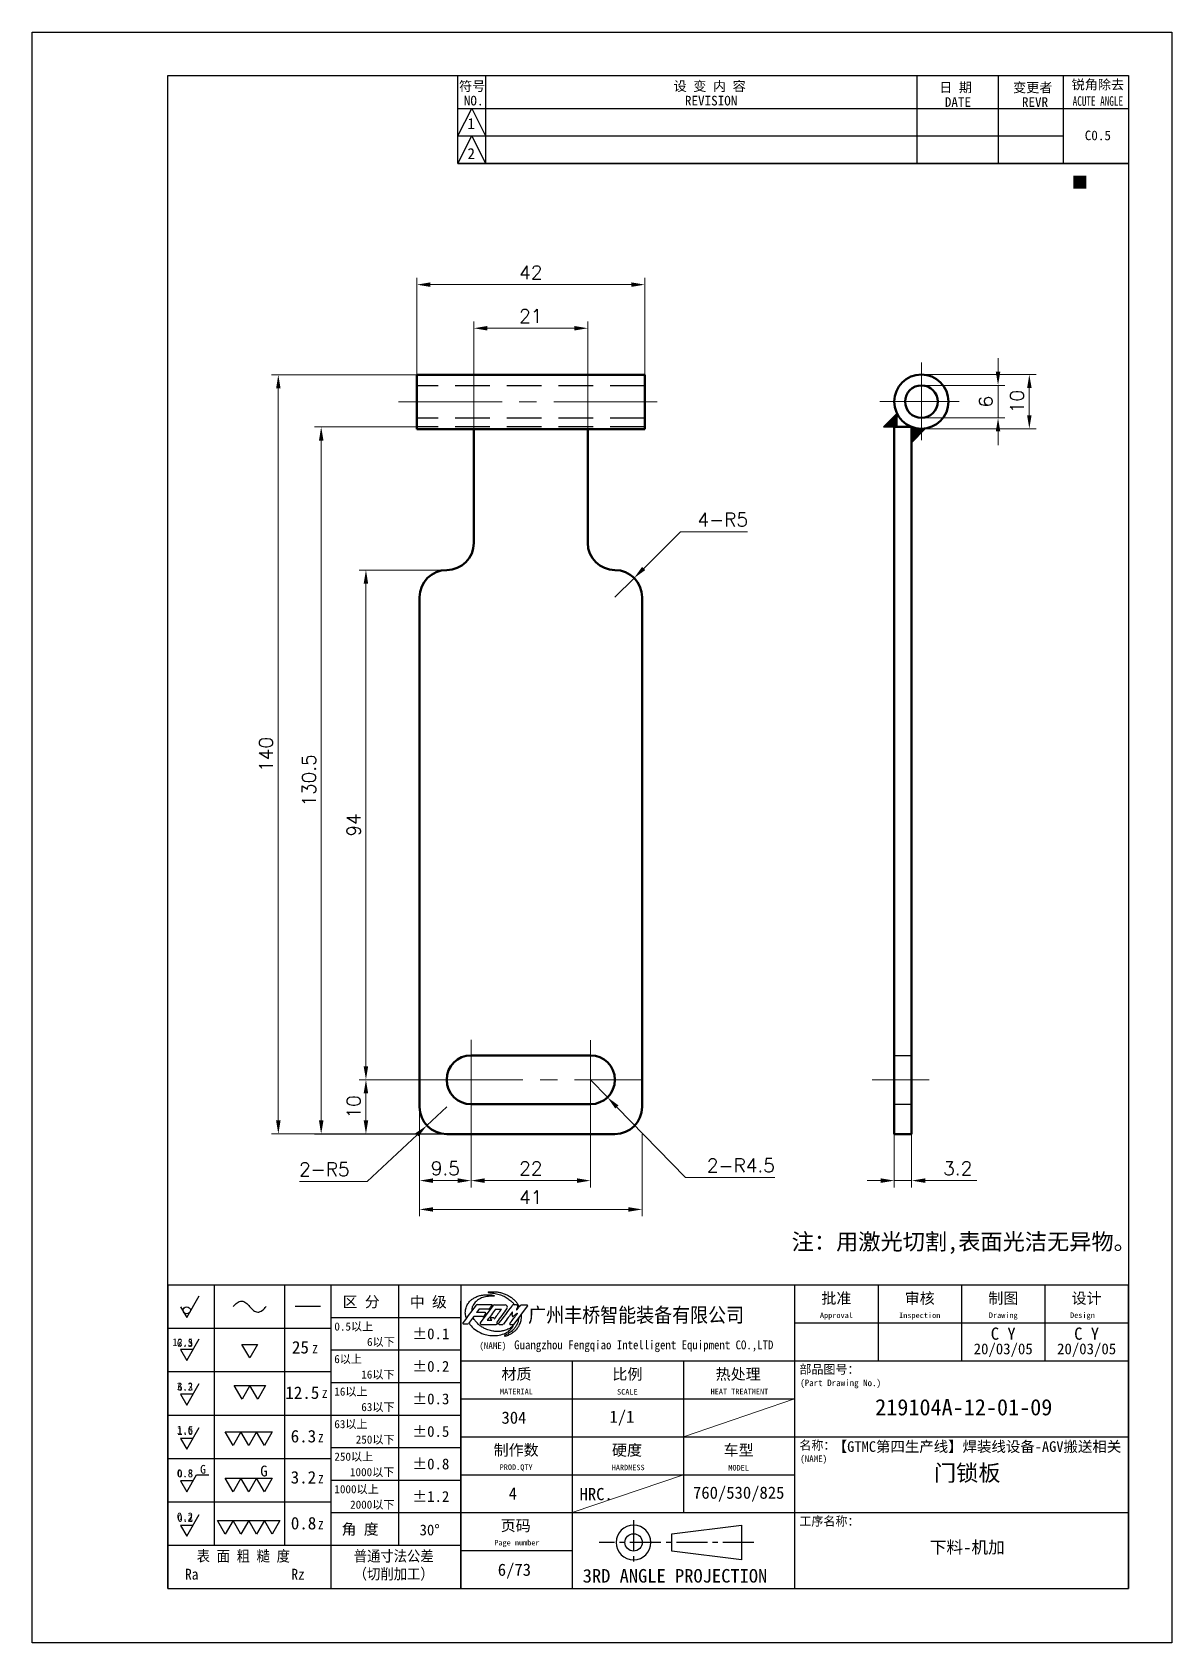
# Model space of a CAD drawing. Header units: millimetres. Extents: x -168473 to -148463, y 295526 to 306160.
# Drawn here: x -149765.8 to -149555.8, y 304566.8 to 304863.8 of the extents above; entities that cross this region are included whole.
import ezdxf
from ezdxf.enums import TextEntityAlignment as Align

# ---------------------------------------------------------------- set-up
doc = ezdxf.new("R2010")
doc.units = ezdxf.units.MM
doc.linetypes.add('CENTER2', pattern=[28.575, 19.05, -3.175, 3.175, -3.175])
doc.linetypes.add('DASHED2', pattern=[9.525, 6.35, -3.175])
for name, color, linetype, lineweight in [('A4', 3, 'Continuous', 20), ('中心线', 2, 'CENTER2', 13), ('尺寸线', 3, 'Continuous', 13), ('文字', 1, 'Continuous', 13), ('粗实线', 7, 'Continuous', 50), ('细实线', 4, 'Continuous', 25), ('虚线', 2, 'DASHED2', 25)]:
    doc.layers.add(name, color=color, linetype=linetype, lineweight=lineweight)
doc.layers.add('MARK', color=7, linetype='Continuous')
doc.styles.add('CH-1', font='')
doc.styles.add('MX_NOTE_STANDARD', font='txt.shx', dxfattribs={"bigfont": 'extfont.shx'})
doc.styles.get("Standard").update_dxf_attribs({"font": 'txt', "bigfont": 'gbcbig.shx'})
doc.styles.get('CH-1').set_extended_font_data('SimSun')
doc.dimstyles.new('副本01', dxfattribs={"dimtxt": 2.5, "dimasz": 2.5, "dimexe": 1.25, "dimexo": 0, "dimgap": 1, "dimtad": 1, "dimdsep": 46, "dimtxsty": 'Standard', "dimcen": 1, "dimclrd": 3, "dimclre": 3, "dimclrt": 1, "dimadec": 1, "dimazin": 2, "dimtfac": 1, "dimtmove": 0, "dimatfit": 3, "dimfxl": 0, "dimtolj": 1, "dimlwd": -1, "dimlwe": -1, "dimarcsym": 0})
doc.dimstyles.new('副本01$4', dxfattribs={"dimtxt": 2.5, "dimasz": 2.5, "dimexe": 1.25, "dimexo": 0, "dimgap": 1, "dimtad": 1, "dimtih": 1, "dimtoh": 1, "dimdsep": 46, "dimtxsty": 'Standard', "dimcen": 1, "dimclrd": 3, "dimclre": 3, "dimclrt": 1, "dimadec": 1, "dimazin": 2, "dimtfac": 1, "dimtmove": 0, "dimatfit": 3, "dimfxl": 0, "dimtolj": 1, "dimlwd": -1, "dimlwe": -1, "dimarcsym": 0})

msp = doc.modelspace()

# ---------------------------------------------------------------- texts
at = {"layer": '文字', "color": 1, "linetype": 'Continuous', "style": 'CH-1'}
for s, height, p in [('注：用激光切割,表面光洁无异物。', 3, (-149594.13, 304640.636, 250.081)), ('304', 2.25, (-149677.024, 304608.325, 250.081)), ('1/1', 2.25, (-149657.128, 304608.325, 250.081)), ('219104A-12-01-09', 3, (-149594.13, 304610.24, 250.081)), ('【GTMC第四生产线】焊装线设备-AGV搬送相关', 1.95, (-149591.69, 304603.04, 337.609)), ('门锁板', 3, (-149593.491, 304598.21, 250.081)), ('4', 2.25, (-149677.216, 304594.369, 250.081)), ('760/530/825', 2.25, (-149635.605, 304594.325, 250.081)), ('6/73', 2.25, (-149676.942, 304580.113, 250.081))]:
    msp.add_text(s, height=height, dxfattribs=at).set_placement(p, align=Align.MIDDLE)

# ---------------------------------------------------------------- blocks, each defined once
blk = doc.blocks.new('A$C0BB32EA6')
for p, q in [((-116.6, -171.23), (-116.6, 125.77)), ((-116.6, 125.77), (93.4, 125.77)), ((93.4, 125.77), (93.4, -171.23)), ((-91.6, 117.77), (85.4, 117.77)), ((-91.6, -161.23), (-91.6, 117.77)), ((-91.6, 101.56), (-91.6, 117.77)), ((-38.15, 101.56), (-38.15, 117.77)), ((-38.15, 117.77), (73.4, 117.77)), ((-38.15, 117.77), (73.4, 117.77)), ((-38.15, 117.77), (73.4, 117.77)), ((-38.15, 117.77), (73.4, 117.77)), ((-33.08, 117.77), (-33.08, 101.56)), ((46.4, 117.77), (46.4, 101.56)), ((46.4, 117.77), (46.4, 101.56)), ((46.4, 117.77), (46.4, 101.56)), ((46.4, 117.77), (46.4, 101.56)), ((46.4, 117.77), (46.4, 101.56)), ((61.4, 117.77), (61.4, 101.56)), ((61.4, 117.77), (61.4, 101.56)), ((61.4, 117.77), (61.4, 101.56)), ((61.4, 117.77), (61.4, 101.56)), ((61.4, 117.77), (61.4, 101.56)), ((73.4, 117.77), (73.4, 101.56)), ((73.4, 117.77), (73.4, 101.56)), ((73.4, 117.77), (73.4, 101.56)), ((73.4, 117.77), (73.4, 101.56)), ((73.4, 117.77), (73.4, 101.56)), ((85.4, 117.77), (85.4, -161.23)), ((-38.15, 106.63), (-35.61, 111.7)), ((-38.15, 111.7), (73.4, 111.7)), ((-38.15, 111.7), (73.4, 111.7)), ((-38.15, 111.7), (73.4, 111.7)), ((-38.15, 111.7), (73.4, 111.7)), ((-35.61, 111.7), (-33.08, 106.63)), ((73.4, 111.7), (85.4, 111.7)), ((73.4, 111.7), (85.4, 111.7)), ((73.4, 111.7), (85.4, 111.7)), ((73.4, 111.7), (85.4, 111.7)), ((-38.15, 101.56), (-35.61, 106.63)), ((-38.15, 106.63), (73.4, 106.63)), ((-38.15, 106.63), (73.4, 106.63)), ((-38.15, 106.63), (73.4, 106.63)), ((-38.15, 106.63), (73.4, 106.63)), ((-35.61, 106.63), (-33.08, 101.56)), ((-38.15, 101.56), (85.4, 101.56)), ((85.4, 101.56), (-38.15, 101.56)), ((-38.15, 101.56), (85.4, 101.56)), ((-38.15, 101.56), (85.4, 101.56)), ((-86.53, -161.23), (85.4, -161.23)), ((93.4, -171.23), (-116.6, -171.23))]:
    blk.add_line(p, q)
at = {"style": 'CH-1'}
for s, height, p in [('符号', 1.775, (-35.53, 115.86)), ('设 变 内 容', 1.775, (8.24, 115.86)), ('日 期', 1.775, (53.57, 115.61)), ('变更者', 1.775, (67.78, 115.61)), ('锐角除去', 1.775, (79.78, 116.14)), ('NO.', 1.775, (-35.25, 113.15)), ('REVISION', 1.775, (8.51, 113.15)), ('DATE', 1.775, (53.99, 112.89)), ('REVR', 1.775, (68.2, 112.89)), ('1', 2.03, (-35.7, 108.92)), ('C0.5', 1.775, (79.78, 106.74)), ('2', 2.03, (-35.7, 103.38))]:
    blk.add_text(s, height=height, dxfattribs=at).set_placement(p, align=Align.MIDDLE)
at = {"style": 'CH-1', "width": 0.7}
blk.add_text('ACUTE ANGLE', height=1.7746, dxfattribs=at).set_placement((79.78, 113.08), align=Align.MIDDLE)
blk = doc.blocks.new('A$C34C2392C')
at = {"linetype": 'CENTER2', "ltscale": 0.3}
for p, q in [((-5.53, 4.13), (-5.53, -4.13)), ((16.64, 0), (-11.88, 0))]:
    blk.add_line(p, q, dxfattribs=at)
for p, q in [((1.54, 1.6), (14.34, 3.2)), ((14.34, 3.2), (14.34, -3.2)), ((1.54, -1.6), (1.54, 1.6)), ((14.34, -3.2), (1.54, -1.6))]:
    blk.add_line(p, q)
for radius in [3.2, 1.6]:
    blk.add_arc((-5.53, 0), radius, 0, 359.9894)
blk = doc.blocks.new('A$C67844AE1')
for p, q in [((-492, 112), (0, 112)), ((-246, 112), (-246, -112)), ((-184.5, 112), (-184.5, 56)), ((-123, 112), (-123, 56)), ((-61.5, 112), (-61.5, 56)), ((0, -112), (0, 112)), ((-246, 84), (0, 84)), ((-492, 68), (-492, -112)), ((-492, 68), (-492, -112)), ((-492, -112), (-492, 68)), ((-492, 68), (-492, -112)), ((-492, 68), (-492, -112)), ((-492, 68), (-492, -112)), ((-492, 68), (-492, -112)), ((-492, 68), (-492, -112)), ((-492, 68), (-492, -112)), ((-492, -112), (-492, 68)), ((-492, 68), (-492, -112)), ((-492, 68), (-492, -112)), ((-492, 68), (-492, -112)), ((-492, 68), (-492, -112)), ((-492, 56), (0, 56)), ((-410, 56), (-410, -112)), ((-328, 56), (-328, -56)), ((-492, 28), (-246, 28)), ((-492, 0), (0, 0)), ((-492, -28), (-246, -28)), ((-492, -56), (0, -56)), ((-492, -84), (-410, -84)), ((-492, -112), (0, -112))]:
    blk.add_line(p, q)
at = {"color": 4, "ltscale": 0.5}
for p, q in [((-468.4, 96.5), (-477.7, 84.1)), ((-467.1, 97.2), (-459.4, 97.2)), ((-451, 97.2), (-453.6, 97.2)), ((-452.7, 83.1), (-442.9, 96.3)), ((-447.5, 97.2), (-443.3, 97.2)), ((-482.7, 88.4), (-486.5, 83.4)), ((-478.7, 93.9), (-480.4, 91.7)), ((-473.8, 90.8), (-475.1, 88.9)), ((-469.3, 85.8), (-472.6, 85.8)), ((-469.2, 85.9), (-470.1, 87.3)), ((-467.8, 87.8), (-469.9, 87.8)), ((-467.8, 87.8), (-467.4, 87.1)), ((-487, 83.1), (-490.1, 83.1)), ((-477, 82.8), (-466, 82.8)), ((-463.8, 82.8), (-461.4, 82.8))]:
    blk.add_line(p, q, dxfattribs=at)
for centre, radius, start, end in [((-480, 96.4), 1.09, 90, 143.2146), ((-469.2, 97.2), 0.219, 322.847, 90), ((-467.1, 95.6), 1.64, 90, 143.1791), ((-459.4, 95.6), 1.64, 323.504, 90), ((-453.6, 96.7), 0.547, 90, 142.7605), ((-443.3, 96.6), 0.547, 323.5154, 90), ((-490.1, 83.7), 0.547, 143.2146, 270), ((-487, 83.7), 0.547, 270, 322.7804), ((-482.3, 88.1), 0.547, 90, 142.7804), ((-480.4, 91.7), 0.0547, 142.9576, 270), ((-478.7, 93.9), 0.0547, 90, 142.9576), ((-477, 83.6), 0.821, 143.1791, 270), ((-472.6, 85.8), 0.0547, 143.2802, 270), ((-471.7, 94.5), 0.547, 270, 322.847), ((-469.3, 85.8), 0.0547, 270, 30.8735), ((-467.4, 87.1), 0.0547, 209.8404, 323.8117), ((-466.4, 94.1), 0.0547, 90, 143.2802), ((-463.8, 83.4), 0.547, 142.7605, 270), ((-462.2, 94.1), 0.0547, 323.8117, 90), ((-455.8, 83.1), 0.274, 143.387, 270), ((-454.1, 91.8), 0.137, 354.5829, 143.4402), ((-450.5, 90.9), 0.137, 323.3038, 127.2693), ((-461.4, 83.6), 0.821, 270, 323.3415), ((-453.1, 83.4), 0.547, 270, 323.5154)]:
    blk.add_arc(centre, radius, start, end, dxfattribs=at)
at = {"color": 3, "ltscale": 0.5}
for points, knots in [([(-471.9, 106.8), (-471.9, 106.8), (-471.9, 106.9), (-471.1, 106.9), (-470.1, 107), (-468.3, 106.9), (-466.3, 106.9), (-463.9, 106.7), (-461.4, 105.9), (-458.9, 105.1), (-456.8, 104), (-455, 102.8), (-453.4, 101.6), (-451.6, 99.9), (-450.3, 98.1), (-449.4, 96.7), (-449.1, 95.9), (-449, 95.7)], [0, 0, 0, 0, 0.013513, 0.041806, 0.340693, 0.661167, 1.001786, 1.450195, 1.93793, 2.441413, 2.919246, 3.201062, 3.624217, 4.053268, 4.510623, 4.853859, 4.962074, 4.962074, 4.962074, 4.962074]), ([(-488, 87.4), (-488.3, 88.2), (-488.6, 89.5), (-488.8, 91.4), (-488.7, 93), (-488.5, 94.5), (-488, 95.9), (-487.3, 97.3), (-486.5, 98.5), (-485.6, 99.9), (-484.1, 101.2), (-482.1, 102.5), (-479.6, 103.7), (-476.6, 104.5), (-473.5, 104.7), (-470.8, 104.7), (-469, 104.5), (-468.1, 104.3), (-467.6, 104.2), (-467.4, 104.1), (-467.4, 103.8), (-467.5, 103.6), (-467.7, 103.6), (-467.8, 103.6)], [0.033361, 0.033361, 0.033361, 0.033361, 0.471833, 0.793856, 1.06763, 1.327784, 1.632518, 1.904259, 2.171672, 2.434164, 2.811787, 3.221221, 3.771763, 4.287691, 4.918993, 5.487196, 5.736969, 5.935719, 6.004988, 6.011363, 6.068145, 6.111246, 6.151841, 6.151841, 6.151841, 6.151841]), ([(-467.8, 103.6), (-468.7, 103.6), (-471.1, 103.6), (-474.8, 103.2), (-478.3, 101.8), (-481.1, 99.8), (-483, 97.3), (-484, 94.8), (-484, 93.4), (-483.9, 92.9)], [0, 0, 0, 0, 0.511401, 1.333961, 2.006207, 2.544799, 3.201133, 3.690752, 3.982461, 3.982461, 3.982461, 3.982461]), ([(-486.1, 83.9), (-485.6, 83.2), (-484.1, 81), (-480.4, 78), (-475.7, 75.7), (-470.4, 74.5), (-465.2, 74.6), (-460.4, 75.6), (-456.8, 77.7), (-454.7, 79.8), (-453.7, 81.1), (-453.4, 81.9), (-453.8, 82), (-453.8, 81.9), (-453.9, 81.8)], [0.008574, 0.008574, 0.008574, 0.008574, 0.511088, 1.461558, 2.551285, 3.372869, 4.408758, 5.360341, 6.07413, 6.646139, 6.965728, 7.014048, 7.055407, 7.097199, 7.097199, 7.097199, 7.097199]), ([(-453.9, 81.8), (-454.2, 81.5), (-455.1, 80.3), (-457.5, 79.1), (-460.3, 78.2), (-463.1, 77.6), (-465.7, 77.6), (-468.2, 77.7), (-470.3, 78.3), (-472.4, 78.9), (-474.6, 79.8), (-476.8, 81.1), (-479, 82.6), (-480.7, 84.6), (-482.1, 86.3), (-482.8, 87.5), (-483, 88)], [0, 0, 0, 0, 0.227272, 0.804496, 1.430419, 1.862632, 2.367125, 2.88024, 3.204387, 3.579335, 4.036384, 4.516387, 4.985288, 5.507707, 5.907232, 6.223175, 6.223175, 6.223175, 6.223175]), ([(-449.4, 87.5), (-449.5, 86.9), (-449.6, 86.1), (-449.9, 84.8), (-450.4, 83.8), (-450.8, 82.6), (-451.5, 81.6), (-452.2, 80.2), (-453.2, 79.2), (-454.3, 78), (-455.6, 77.1), (-457, 76.1), (-458.4, 75.4), (-459.2, 74.9), (-459.9, 74.7), (-459.9, 74.2), (-459.7, 74.2), (-459.5, 74.2)], [0.004933, 0.004933, 0.004933, 0.004933, 0.333622, 0.498315, 0.724349, 0.934741, 1.17012, 1.401267, 1.780901, 1.94954, 2.292483, 2.648069, 2.865789, 3.139575, 3.199954, 3.253921, 3.331828, 3.331828, 3.331828, 3.331828]), ([(-459.5, 74.2), (-459.1, 74.3), (-457.8, 74.6), (-455.9, 75.5), (-453.8, 76.8), (-452, 78), (-450.5, 79.8), (-449.2, 81.6), (-448.2, 83.9), (-447.3, 86.8), (-447.3, 89.1), (-447.3, 90.4)], [0, 0, 0, 0, 0.196818, 0.752706, 1.133972, 1.558354, 1.94217, 2.414014, 2.774875, 3.316286, 4.02771, 4.02771, 4.02771, 4.02771])]:
    blk.add_open_spline(points, degree=3, knots=knots, dxfattribs=at)
at = {"color": 4, "ltscale": 0.5}
for points, knots in [([(-480.8, 97), (-480.9, 96.9), (-481, 96.8), (-481.1, 96.7), (-484.3, 92.4), (-487.4, 88.2), (-490.6, 84)], [-0.084236, -0.084236, -0.084236, -0.084236, 0, 0, 0, 2.885251, 2.885251, 2.885251, 2.885251]), ([(-480, 97.5), (-479.8, 97.5), (-479.7, 97.5), (-479.5, 97.5), (-479.5, 97.5), (-479.5, 97.5), (-479.5, 97.5), (-476.4, 97.5), (-473.2, 97.5), (-470.1, 97.5), (-470.1, 97.5), (-470.1, 97.5), (-470.1, 97.5), (-469.8, 97.5), (-469.5, 97.5), (-469.2, 97.5)], [-0.077734, -0.077734, -0.077734, -0.077734, 0, 0, 0, 0, 0, 0, 1.729211, 1.729211, 1.729211, 1.729211, 1.729211, 1.729211, 1.885805, 1.885805, 1.885805, 1.885805]), ([(-469, 97.1), (-469.2, 96.9), (-469.4, 96.7), (-469.5, 96.5), (-469.5, 96.5), (-469.5, 96.5), (-469.5, 96.5), (-470, 95.8), (-470.6, 95.1), (-471.1, 94.4), (-471.1, 94.4), (-471.1, 94.4), (-471.1, 94.4), (-471.2, 94.3), (-471.2, 94.3), (-471.3, 94.2)], [-0.1423966, -0.1423966, -0.1423966, -0.1423966, 0, 0, 0, 0, 0, 0, 0.4822707, 0.4822707, 0.4822707, 0.4822707, 0.4822707, 0.4822707, 0.529029, 0.529029, 0.529029, 0.529029]), ([(-454.1, 97), (-454.2, 96.8), (-454.4, 96.6), (-454.5, 96.4), (-457.7, 92.2), (-460.8, 88.1), (-464, 84), (-464, 83.9), (-464.1, 83.8), (-464.2, 83.7)], [-0.140102, -0.140102, -0.140102, -0.140102, 0, 0, 0, 2.844058, 2.844058, 2.844058, 2.913465, 2.913465, 2.913465, 2.913465]), ([(-451, 97.2), (-451, 97.2), (-450.8, 97.2), (-450.4, 97), (-450.2, 96.5), (-450.3, 95.9), (-450.5, 95.2), (-450.8, 94.5), (-451, 94), (-451.1, 93.7), (-451.1, 93.6), (-451, 93.6), (-450.8, 93.6), (-450.5, 94), (-450, 94.6), (-449.2, 95.5), (-448.6, 96.3), (-448, 96.8), (-447.7, 97.1), (-447.5, 97.2)], [0, 0, 0, 0, 0.047379, 0.11361, 0.198731, 0.32589, 0.467244, 0.599055, 0.733672, 0.758899, 0.77069, 0.790267, 0.820293, 0.867992, 1.054564, 1.278066, 1.476304, 1.62487, 1.711224, 1.711224, 1.711224, 1.711224]), ([(-471.7, 94), (-471.7, 94), (-471.7, 94), (-471.8, 94), (-471.8, 94), (-471.8, 94), (-471.8, 94), (-474.1, 94), (-476.4, 94), (-478.7, 94)], [-0.012966, -0.012966, -0.012966, -0.012966, 0, 0, 0, 0, 0, 0, 1.257183, 1.257183, 1.257183, 1.257183]), ([(-469.9, 87.8), (-470, 87.8), (-470, 87.8), (-470.1, 87.7), (-470.2, 87.7), (-470.2, 87.6), (-470.2, 87.5), (-470.1, 87.4), (-470.1, 87.3), (-470.1, 87.3)], [0, 0, 0, 0, 0.0189462, 0.0330559, 0.0436533, 0.0575788, 0.0766083, 0.0956988, 0.1082528, 0.1082528, 0.1082528, 0.1082528]), ([(-456, 83.3), (-455.9, 83.5), (-455.7, 83.7), (-455.6, 83.9), (-455.6, 83.9), (-455.6, 83.9), (-455.6, 83.9), (-453.8, 86.2), (-452.1, 88.5), (-450.4, 90.9)], [-0.132838, -0.132838, -0.132838, -0.132838, 0, 0, 0, 0, 0, 0, 1.591518, 1.591518, 1.591518, 1.591518])]:
    blk.add_open_spline(points, degree=3, knots=knots, dxfattribs=at)
at = {"color": 3, "ltscale": 0.5}
blk.add_spline([(-471.9, 106.8), (-471.8, 106.5), (-471.3, 106.3), (-470, 106.2), (-468.7, 106), (-466.8, 105.7), (-464.7, 105.2), (-462.9, 104.7), (-461.1, 104), (-459.4, 103.1), (-457.9, 102.2), (-455.3, 100.3), (-454.1, 99.3), (-453.6, 98.7), (-452.3, 97.2)], degree=3, dxfattribs=at)
at = {"color": 4, "ltscale": 0.5}
for points in [[(-476, 88.6), (-478.1, 88.6), (-480.2, 88.6), (-482.3, 88.6)], [(-474.4, 91.6), (-476.4, 91.6), (-478.4, 91.6), (-480.4, 91.6)], [(-466.4, 94.2), (-468.5, 91.4), (-470.5, 88.6), (-472.6, 85.9)], [(-462.2, 94.1), (-463.9, 91.8), (-465.6, 89.4), (-467.3, 87.1)], [(-466.4, 94.2), (-465, 94.2), (-463.6, 94.2), (-462.2, 94.2)], [(-458.1, 94.6), (-460.6, 91.2), (-463.1, 87.8), (-465.6, 84.4)], [(-454.2, 91.9), (-456, 89.4), (-457.9, 86.9), (-460.7, 83.1)], [(-454.1, 89.6), (-454.1, 90.3), (-454, 91.1), (-453.9, 91.8)], [(-453.1, 89.1), (-452.3, 89.7), (-451.4, 90.4), (-450.6, 91.1)], [(-455.8, 82.9), (-454.9, 82.9), (-454, 82.9), (-453.1, 82.9)]]:
    blk.add_open_spline(points, degree=3, dxfattribs=at)
for points in [[(-476, 88.6), (-475.6, 88.6), (-475.4, 88.7), (-475.3, 88.7), (-475.1, 88.9)], [(-473.8, 90.8), (-473.7, 91), (-473.7, 91.2), (-473.8, 91.4), (-474, 91.5), (-474.2, 91.6), (-474.4, 91.6)], [(-465.6, 84.4), (-465.6, 84.3), (-465.6, 84.2), (-465.5, 84), (-465.4, 83.8), (-465.2, 83.4), (-465.1, 83.3), (-465.1, 83.1), (-465.4, 83), (-465.7, 82.9), (-466, 82.8)], [(-454.1, 89.6), (-454.2, 89.2), (-454.1, 89), (-454, 88.8), (-453.8, 88.8), (-453.6, 88.8), (-453.4, 88.9), (-453.1, 89.1)]]:
    blk.add_spline(points, degree=3, dxfattribs=at)
at = {"layer": '细实线', "color": 0, "linetype": 'Continuous'}
for p, q in [((-492, 112), (-492, 56)), ((-492, 68), (-492, -112)), ((-492, 68), (-492, -112)), ((-492, 68), (-492, -112))]:
    blk.add_line(p, q, dxfattribs=at)
at = {"lineweight": 35, "xscale": 4, "yscale": 4, "zscale": 4}
blk.add_blockref('A$C34C2392C', (-342.6, -78), dxfattribs=at)
at = {"style": 'CH-1'}
for s, height, p in [('批准', 8.11, (-215.2, 102.3)), ('审核', 8.11, (-153.8, 102.3)), ('制图', 8.11, (-92.2, 102.3)), ('设计', 8.11, (-30.8, 102.3)), ('Approval', 4.06, (-215.2, 89.1)), ('Inspection', 4.06, (-153.8, 89.1)), ('Drawing', 4.06, (-92.2, 89.1)), ('Design  ', 4.06, (-30.8, 89.1)), ('比例', 8.11, (-369.3, 46.3)), ('MATERIAL', 4.06, (-451.1, 33.3)), ('SCALE', 4.06, (-369.3, 33.1)), ('制作数', 8.11, (-451.3, -9.7)), ('车型', 8.11, (-287.3, -9.7)), ('PROD.QTY', 4.06, (-451.3, -22.9)), ('MODEL', 4.06, (-287.3, -22.9)), ('3RD ANGLE PROJECTION', 10, (-334.2, -102.6))]:
    blk.add_text(s, height=height, dxfattribs=at).set_placement(p, align=Align.MIDDLE)
at = {"lineweight": 35, "style": 'CH-1'}
for s, height, p in [('(NAME)', 4.87, (-478.4, 64.7)), ('部品图号：', 6.49, (-242.5, 46.4)), ('(Part Drawing No.)', 4.868, (-241.9, 37.3)), ('名称：', 6.49, (-242.5, -9.6)), ('(NAME)', 4.87, (-241.9, -18.7)), ('工序名称：', 6.49, (-242.5, -65.6))]:
    blk.add_text(s, height=height, dxfattribs=at).set_placement(p)
at = {"style": 'CH-1'}
blk.add_text('材质', height=8.11, dxfattribs=at).set_placement((-462.1, 42.2))
at = {"lineweight": 35, "style": 'CH-1'}
for s, height, p in [('热处理', 8.11, (-287.6, 46.3)), ('HEAT TREATMENT', 4.055, (-286.7, 33.3)), ('硬度', 8.11, (-369.6, -9.7)), ('HARDNESS', 4.06, (-368.7, -22.7)), ('HRC.', 9, (-392.3, -42.3, -1000.3)), ('页码', 8.11, (-451.6, -65.7)), ('Page number', 4.055, (-450.7, -78.7))]:
    blk.add_text(s, height=height, dxfattribs=at).set_placement(p, align=Align.MIDDLE)
at = {"layer": 'MARK', "style": 'CH-1', "width": 0.9}
blk.add_text('广州丰桥智能装备有限公司', height=10.8, dxfattribs=at).set_placement((-442.4, 84.4))
at = {"layer": 'MARK', "insert": (-452.7, 71), "char_height": 6.5, "width": 556.951, "attachment_point": 1, "style": 'CH-1'}
blk.add_mtext('{\\W0.9;Guangzhou Fengqiao Intelligent Equipment CO.,LTD}', dxfattribs=at)
blk = doc.blocks.new('A$C32AF00EF')
for p, q in [((0, 0), (2.89, 5)), ((-1.44, 2.5), (0, 0))]:
    blk.add_line(p, q)
blk.add_circle((0, 1.67), 0.833)
blk = doc.blocks.new('A$C553B2148')
for p, q in [((1.44, 0), (-1.44, 0)), ((-1.44, 0), (0, -2.5)), ((0, -2.5), (2.89, 2.5))]:
    blk.add_line(p, q)
at = {"style": 'MX_NOTE_STANDARD'}
blk.add_attdef('12.5', text='', height=1.75, dxfattribs=at).set_placement((1.44, 0.28), align=Align.BOTTOM_RIGHT)
blk = doc.blocks.new('A$C1377093C')
for p, q in [((0, 0), (-1.44, 2.5)), ((-1.44, 2.5), (1.44, 2.5)), ((1.44, 2.5), (0, 0))]:
    blk.add_line(p, q)
blk = doc.blocks.new('A$C6D2D6B6B')
for p, q in [((0, 0), (-1.44, 2.5)), ((-1.44, 2.5), (1.44, 2.5)), ((1.44, 2.5), (0, 0)), ((1.44, 2.5), (4.33, 2.5)), ((2.89, 0), (1.44, 2.5)), ((4.33, 2.5), (2.89, 0))]:
    blk.add_line(p, q)
blk = doc.blocks.new('A$C62DD302B')
for p, q in [((-2.89, 0), (-4.33, 2.5)), ((-4.33, 2.5), (-1.44, 2.5)), ((-1.44, 2.5), (-2.89, 0)), ((-1.44, 2.5), (1.44, 2.5)), ((0, 0), (-1.44, 2.5)), ((1.44, 2.5), (0, 0)), ((2.89, 0), (1.44, 2.5)), ((1.44, 2.5), (4.33, 2.5)), ((4.33, 2.5), (2.89, 0))]:
    blk.add_line(p, q)
blk = doc.blocks.new('A$C077E39D2')
for p, q in [((-4.33, -2.5), (-5.77, 0)), ((-5.77, 0), (-2.89, 0)), ((-2.89, 0), (-4.33, -2.5)), ((-2.89, 0), (0, 0)), ((-1.44, -2.5), (-2.89, 0)), ((0, 0), (-1.44, -2.5)), ((1.44, -2.5), (0, 0)), ((0, 0), (2.89, 0)), ((2.89, 0), (1.44, -2.5)), ((4.33, -2.5), (2.89, 0)), ((2.89, 0), (5.77, 0)), ((5.77, 0), (4.33, -2.5))]:
    blk.add_line(p, q)
blk = doc.blocks.new('A$C09D43E00')
for p, q in [((0, 0), (1.78, 3.08)), ((1.78, 3.08), (4.07, 3.08)), ((1.15, 2), (-1.15, 2)), ((-1.15, 2), (0, 0))]:
    blk.add_line(p, q)
at = {"style": 'MX_NOTE_STANDARD'}
blk.add_attdef('12.5', text='', height=1.4, dxfattribs=at).set_placement((1.15, 2.22), align=Align.BOTTOM_RIGHT)
at = {"layer": '细实线', "color": 0, "style": 'CH-1'}
blk.add_text('G', height=1.6, dxfattribs=at).set_placement((2.47, 3.33))
blk = doc.blocks.new('A$C339E5D7D')
for p, q in [((-2.89, 0), (-4.33, 2.5)), ((-4.33, 2.5), (-1.44, 2.5)), ((-1.44, 2.5), (-2.89, 0)), ((-1.44, 2.5), (1.44, 2.5)), ((0, 0), (-1.44, 2.5)), ((1.44, 2.5), (0, 0)), ((2.89, 0), (1.44, 2.5)), ((1.44, 2.5), (4.33, 2.5)), ((4.33, 2.5), (2.89, 0))]:
    blk.add_line(p, q)
at = {"layer": '细实线', "color": 0, "style": 'CH-1'}
blk.add_text('G', height=2, dxfattribs=at).set_placement((2.13, 2.81))
blk = doc.blocks.new('54')
for p, q in [((5360.79, 6053.19), (5468.79, 6053.19)), ((5468.79, 6047.19), (5468.79, 5957.19)), ((5468.79, 6047.19), (5468.79, 5957.19)), ((5468.79, 5957.19), (5468.79, 6047.19)), ((5468.79, 6047.19), (5468.79, 5957.19)), ((5468.79, 6047.19), (5468.79, 5957.19)), ((5468.79, 6047.19), (5468.79, 5957.19)), ((5468.79, 6047.19), (5468.79, 5957.19)), ((5468.79, 6047.19), (5468.79, 5957.19)), ((5468.79, 6047.19), (5468.79, 5957.19)), ((5468.79, 5957.19), (5468.79, 6047.19)), ((5468.79, 6047.19), (5468.79, 5957.19)), ((5468.79, 6047.19), (5468.79, 5957.19)), ((5468.79, 6047.19), (5468.79, 5957.19)), ((5468.79, 6047.19), (5468.79, 5957.19))]:
    blk.add_line(p, q)
at = {"layer": '细实线', "color": 0, "linetype": 'Continuous'}
for p, q in [((5360.79, 6053.19), (5360.79, 5941.19)), ((5377.79, 6053.19), (5377.79, 5957.19)), ((5403.79, 6053.19), (5403.79, 5957.19)), ((5420.79, 6053.19), (5420.79, 5941.19)), ((5445.79, 6053.19), (5445.79, 5957.19)), ((5468.79, 6053.19), (5468.79, 5941.19)), ((5468.79, 6047.19), (5468.79, 5957.19)), ((5468.79, 6047.19), (5468.79, 5957.19)), ((5468.79, 6047.19), (5468.79, 5957.19)), ((5407.7, 6045.29), (5417.04, 6045.29)), ((5420.79, 6041.19), (5468.79, 6041.19)), ((5360.79, 6037.19), (5420.79, 6037.19)), ((5420.79, 6029.19), (5468.79, 6029.19)), ((5360.79, 6021.19), (5420.79, 6021.19)), ((5420.79, 6017.19), (5468.79, 6017.19)), ((5360.79, 6005.19), (5420.79, 6005.19)), ((5420.79, 6005.19), (5468.79, 6005.19)), ((5360.79, 5989.19), (5420.79, 5989.19)), ((5420.79, 5993.19), (5468.79, 5993.19)), ((5420.79, 5981.19), (5468.79, 5981.19)), ((5360.79, 5973.19), (5420.79, 5973.19)), ((5420.79, 5969.19), (5468.79, 5969.19)), ((5360.79, 5957.19), (5468.79, 5957.19)), ((5360.79, 5957.19), (5468.79, 5957.19)), ((5360.79, 5941.19), (5468.79, 5941.19))]:
    blk.add_line(p, q, dxfattribs=at)
at = {"layer": '细实线', "color": 0, "linetype": 'Continuous', "start_tangent": (0.606347, 0.7952), "end_tangent": (0.584547, 0.81136)}
blk.add_spline([(5384.88, 6045.23), (5386.3, 6046.61), (5387.98, 6047.24), (5389.51, 6046.59), (5390.93, 6045.19), (5392.37, 6043.78), (5393.91, 6043.13), (5395.61, 6043.82), (5397.01, 6045.27)], degree=3, dxfattribs=at)
for name, p, xscale, yscale, zscale in [('A$C32AF00EF', (5367.73, 6041.13), 1.600000000000364, 1.600000000000364, 1.600000000000364), ('A$C1377093C', (5390.94, 6026.26), 2, 2, 2), ('A$C6D2D6B6B', (5388.15, 6011.08), 2, 2, 2), ('A$C62DD302B', (5390.57, 5993.94), 2, 2, 2), ('A$C077E39D2', (5390.57, 5966.26), 2, 2, 2)]:
    blk.add_blockref(name, p, dxfattribs=dict(xscale=xscale, yscale=yscale, zscale=zscale))
ref = blk.add_blockref('A$C553B2148', (5367.73, 6029.35), dxfattribs=dict(xscale=1.600000000000364, yscale=1.600000000000364, zscale=1.600000000000364))
ref.add_attrib('12.5', '12.5', dxfattribs={"height": 2.8, "style": 'CH-1'}).set_placement((5370.04, 6029.8), align=Align.BOTTOM_RIGHT)
ref = blk.add_blockref('A$C553B2148', (5367.73, 6012.86), dxfattribs=dict(xscale=1.600000000000364, yscale=1.600000000000364, zscale=1.600000000000364))
ref.add_attrib('12.5', '6.3', dxfattribs={"height": 2.8, "style": 'CH-1'}).set_placement((5370.04, 6013.31), align=Align.BOTTOM_RIGHT)
ref = blk.add_blockref('A$C553B2148', (5367.73, 5996.56), dxfattribs=dict(xscale=1.600000000000364, yscale=1.600000000000364, zscale=1.600000000000364))
ref.add_attrib('12.5', '1.6', dxfattribs={"height": 2.8, "style": 'CH-1'}).set_placement((5370.04, 5997.01), align=Align.BOTTOM_RIGHT)
at = {"lineweight": 35}
ref = blk.add_blockref('A$C09D43E00', (5367.73, 5976.92), dxfattribs=dict(at, xscale=2, yscale=2, zscale=2))
ref.add_attrib('12.5', '0.8', dxfattribs={"height": 2.8, "style": 'CH-1'}).set_placement((5370.04, 5981.37), align=Align.BOTTOM_RIGHT)
at = {"lineweight": 35, "xscale": 2, "yscale": 2, "zscale": 2}
blk.add_blockref('A$C339E5D7D', (5390.57, 5976.92), dxfattribs=at)
ref = blk.add_blockref('A$C553B2148', (5367.73, 5964.47), dxfattribs=dict(xscale=1.600000000000364, yscale=1.600000000000364, zscale=1.600000000000364))
ref.add_attrib('12.5', '0.2', dxfattribs={"height": 2.8, "style": 'CH-1'}).set_placement((5370.04, 5964.92), align=Align.BOTTOM_RIGHT)
at = {"style": 'CH-1', "width": 0.9}
for s, p in [('表 面 粗 糙 度', (5388.59, 5953.25)), ('普通寸法公差', (5444.02, 5953.25)), ('Ra              Rz', (5389.17, 5946.45)), ('（切削加工）', (5444.02, 5946.67))]:
    blk.add_text(s, height=4, dxfattribs=at).set_placement(p, align=Align.MIDDLE)
at = {"layer": '细实线', "color": 0, "style": 'CH-1'}
for s, height, p in [('区 分', 4, (5432.03, 6046.97)), ('中 级', 4, (5456.79, 6046.97)), ('0.5以上', 3, (5429.3, 6037.89)), ('6以下', 3, (5439.3, 6032.14)), ('6以上', 3, (5427.22, 6025.89)), ('16以下', 3, (5438.2, 6020.14)), ('16以上', 3, (5428.26, 6013.89)), ('63以下', 3, (5438.2, 6008.14)), ('63以上', 3, (5428.26, 6001.89)), ('250以下', 3, (5437.19, 5996.14)), ('250以上', 3, (5429.3, 5989.89)), ('1000以下', 3, (5436.08, 5984.14)), ('1000以上', 3, (5430.33, 5977.89)), ('2000以下', 3, (5436.13, 5972.14)), ('角 度', 4, (5431.63, 5963.15))]:
    blk.add_text(s, height=height, dxfattribs=at).set_placement(p, align=Align.MIDDLE)
for s, height, p in [('%%P0.1', 4, (5450.91, 6033.15)), ('6.3', 2.944, (5364.07, 6030.28)), ('25', 4.6, (5406.51, 6027.88)), ('Z', 3, (5414, 6027.96)), ('%%P0.2', 4, (5450.91, 6021.15)), ('3.2', 2.944, (5364.07, 6014.28)), ('12.5', 4.6, (5404.08, 6011.13)), ('Z', 3, (5417.58, 6011.47)), ('%%P0.3', 4, (5450.91, 6009.15)), ('1.6', 2.944, (5364.07, 5998.28)), ('6.3', 4.6, (5406.05, 5995.09)), ('%%P0.5', 4, (5450.91, 5997.15)), ('Z', 3, (5416.15, 5995.17)), ('%%P0.8', 4, (5450.91, 5985.15)), ('0.8', 2.944, (5364.07, 5982.28)), ('3.2', 4.6, (5406.05, 5979.93)), ('Z', 3, (5416.15, 5980.01)), ('%%P1.2', 4, (5450.91, 5973.15)), ('0.2', 2.944, (5364.07, 5966.28)), ('0.8', 4.6, (5406.1, 5963)), ('Z', 3, (5416.15, 5963.08)), ('30°', 4, (5453.55, 5960.81))]:
    blk.add_text(s, height=height, dxfattribs=at).set_placement(p)
blk = doc.blocks.new('*D7212')
at = {"layer": 'Defpoints', "color": 0}
for p in [(-149684.92, 304670.64), (-149694.42, 304665.64), (-149684.92, 304652.05)]:
    blk.add_point(p, dxfattribs=at)
at = {"layer": '尺寸线', "color": 3}
for p, q in [((-149684.92, 304670.64), (-149684.92, 304650.8)), ((-149694.42, 304665.64), (-149694.42, 304650.8)), ((-149691.92, 304652.05), (-149687.42, 304652.05))]:
    blk.add_line(p, q, dxfattribs=at)
for points in [[(-149691.92, 304652.47), (-149691.92, 304651.63), (-149694.42, 304652.05)], [(-149687.42, 304652.47), (-149687.42, 304651.63), (-149684.92, 304652.05)]]:
    blk.add_solid(points, dxfattribs=at)
at = {"layer": '尺寸线', "color": 1, "insert": (-149689.67, 304654.3), "char_height": 2.5, "attachment_point": 5}
blk.add_mtext('\\A1;9.5', dxfattribs=at)
blk = doc.blocks.new('*D7213')
at = {"layer": 'Defpoints', "color": 0}
for p in [(-149684.92, 304670.64), (-149662.92, 304670.64), (-149662.92, 304652.05)]:
    blk.add_point(p, dxfattribs=at)
at = {"layer": '尺寸线', "color": 3}
for p, q in [((-149684.92, 304670.64), (-149684.92, 304650.8)), ((-149662.92, 304670.64), (-149662.92, 304650.8)), ((-149682.42, 304652.05), (-149665.42, 304652.05))]:
    blk.add_line(p, q, dxfattribs=at)
for points in [[(-149682.42, 304652.47), (-149682.42, 304651.63), (-149684.92, 304652.05)], [(-149665.42, 304652.47), (-149665.42, 304651.63), (-149662.92, 304652.05)]]:
    blk.add_solid(points, dxfattribs=at)
at = {"layer": '尺寸线', "color": 1, "insert": (-149673.92, 304654.3), "char_height": 2.5, "attachment_point": 5}
blk.add_mtext('\\A1;22', dxfattribs=at)
blk = doc.blocks.new('*D7214')
at = {"layer": 'Defpoints', "color": 0}
for p in [(-149694.42, 304665.64), (-149653.42, 304660.64), (-149653.42, 304646.74)]:
    blk.add_point(p, dxfattribs=at)
at = {"layer": '尺寸线', "color": 3}
for p, q in [((-149694.42, 304665.64), (-149694.42, 304645.49)), ((-149653.42, 304660.64), (-149653.42, 304645.49)), ((-149691.92, 304646.74), (-149655.92, 304646.74))]:
    blk.add_line(p, q, dxfattribs=at)
for points in [[(-149691.92, 304647.15), (-149691.92, 304646.32), (-149694.42, 304646.74)], [(-149655.92, 304647.15), (-149655.92, 304646.32), (-149653.42, 304646.74)]]:
    blk.add_solid(points, dxfattribs=at)
at = {"layer": '尺寸线', "color": 1, "insert": (-149673.92, 304648.99), "char_height": 2.5, "attachment_point": 5}
blk.add_mtext('\\A1;41', dxfattribs=at)
blk = doc.blocks.new('*D7215')
at = {"layer": 'Defpoints', "color": 0}
for p in [(-149720.45, 304800.64), (-149694.42, 304800.64), (-149689.72, 304660.65)]:
    blk.add_point(p, dxfattribs=at)
at = {"layer": '尺寸线', "color": 3}
for p, q in [((-149694.42, 304800.64), (-149721.7, 304800.64)), ((-149720.45, 304663.15), (-149720.45, 304798.14)), ((-149689.72, 304660.65), (-149721.7, 304660.65))]:
    blk.add_line(p, q, dxfattribs=at)
for points in [[(-149720.86, 304798.14), (-149720.03, 304798.14), (-149720.45, 304800.64)], [(-149720.86, 304663.15), (-149720.03, 304663.15), (-149720.45, 304660.65)]]:
    blk.add_solid(points, dxfattribs=at)
at = {"layer": '尺寸线', "color": 1, "insert": (-149722.7, 304730.64), "char_height": 2.5, "attachment_point": 5, "rotation": 90}
blk.add_mtext('\\A1;{\\Ftxt,@extfont2|c134;140}', dxfattribs=at)
blk = doc.blocks.new('*D7216')
at = {"layer": 'Defpoints', "color": 0}
for p in [(-149704.3, 304670.64), (-149684.92, 304670.64), (-149689.42, 304660.64)]:
    blk.add_point(p, dxfattribs=at)
at = {"layer": '尺寸线', "color": 3}
for p, q in [((-149684.92, 304670.64), (-149705.55, 304670.64)), ((-149704.3, 304663.14), (-149704.3, 304668.14)), ((-149689.42, 304660.64), (-149705.55, 304660.64))]:
    blk.add_line(p, q, dxfattribs=at)
for points in [[(-149704.72, 304668.14), (-149703.89, 304668.14), (-149704.3, 304670.64)], [(-149704.72, 304663.14), (-149703.89, 304663.14), (-149704.3, 304660.64)]]:
    blk.add_solid(points, dxfattribs=at)
at = {"layer": '尺寸线', "color": 1, "insert": (-149706.55, 304665.64), "char_height": 2.5, "attachment_point": 5, "rotation": 90}
blk.add_mtext('\\A1;10', dxfattribs=at)
blk = doc.blocks.new('*D7217')
at = {"layer": 'Defpoints', "color": 0}
for p in [(-149606.94, 304660.64), (-149603.74, 304660.64), (-149603.74, 304652.05)]:
    blk.add_point(p, dxfattribs=at)
at = {"layer": '尺寸线', "color": 3}
for p, q in [((-149606.94, 304660.64), (-149606.94, 304650.8)), ((-149603.74, 304660.64), (-149603.74, 304650.8)), ((-149609.44, 304652.05), (-149611.94, 304652.05)), ((-149606.94, 304652.05), (-149603.74, 304652.05)), ((-149601.24, 304652.05), (-149591.74, 304652.05))]:
    blk.add_line(p, q, dxfattribs=at)
for points in [[(-149609.44, 304652.47), (-149609.44, 304651.63), (-149606.94, 304652.05)], [(-149601.24, 304652.47), (-149601.24, 304651.63), (-149603.74, 304652.05)]]:
    blk.add_solid(points, dxfattribs=at)
at = {"layer": '尺寸线', "color": 1, "insert": (-149595.24, 304654.3), "char_height": 2.5, "attachment_point": 5}
blk.add_mtext('\\A1;3.2', dxfattribs=at)
blk = doc.blocks.new('*D7218')
at = {"layer": 'Defpoints', "color": 0}
for p in [(-149662.92, 304670.64), (-149659.79, 304667.41)]:
    blk.add_point(p, dxfattribs=at)
at = {"layer": '尺寸线', "color": 3}
for p, q in [((-149662.92, 304670.64), (-149659.79, 304667.41)), ((-149645.42, 304652.61), (-149658.05, 304665.62)), ((-149628.96, 304652.61), (-149645.42, 304652.61))]:
    blk.add_line(p, q, dxfattribs=at)
blk.add_solid([(-149657.75, 304665.91), (-149658.34, 304665.33), (-149659.79, 304667.41)], dxfattribs=at)
at = {"layer": '尺寸线', "color": 1, "insert": (-149635.21, 304654.86), "char_height": 2.5, "attachment_point": 5}
blk.add_mtext('\\A1;{\\Ftxt,@extfont2|c134;2-}R4.5', dxfattribs=at)
blk = doc.blocks.new('*D7219')
at = {"layer": 'Defpoints', "color": 0}
for p in [(-149601.94, 304800.7), (-149582.05, 304800.7), (-149601.94, 304790.7)]:
    blk.add_point(p, dxfattribs=at)
at = {"layer": '尺寸线', "color": 3}
for p, q in [((-149601.94, 304800.7), (-149580.8, 304800.7)), ((-149582.05, 304793.2), (-149582.05, 304798.2)), ((-149601.94, 304790.7), (-149580.8, 304790.7))]:
    blk.add_line(p, q, dxfattribs=at)
for points in [[(-149582.46, 304798.2), (-149581.63, 304798.2), (-149582.05, 304800.7)], [(-149582.46, 304793.2), (-149581.63, 304793.2), (-149582.05, 304790.7)]]:
    blk.add_solid(points, dxfattribs=at)
at = {"layer": '尺寸线', "color": 1, "insert": (-149584.3, 304795.7), "char_height": 2.5, "attachment_point": 5, "rotation": 90}
blk.add_mtext('\\A1;10', dxfattribs=at)
blk = doc.blocks.new('*D7220')
at = {"layer": 'Defpoints', "color": 0}
for p in [(-149601.94, 304798.7), (-149587.81, 304798.7), (-149601.94, 304792.7)]:
    blk.add_point(p, dxfattribs=at)
at = {"layer": '尺寸线', "color": 3}
for p, q in [((-149587.81, 304801.2), (-149587.81, 304803.7)), ((-149601.94, 304798.7), (-149586.56, 304798.7)), ((-149587.81, 304792.7), (-149587.81, 304798.7)), ((-149601.94, 304792.7), (-149586.56, 304792.7)), ((-149587.81, 304790.2), (-149587.81, 304787.7))]:
    blk.add_line(p, q, dxfattribs=at)
for points in [[(-149588.23, 304801.2), (-149587.4, 304801.2), (-149587.81, 304798.7)], [(-149588.23, 304790.2), (-149587.4, 304790.2), (-149587.81, 304792.7)]]:
    blk.add_solid(points, dxfattribs=at)
at = {"layer": '尺寸线', "color": 1, "insert": (-149590.06, 304795.7), "char_height": 2.5, "attachment_point": 5, "rotation": 90}
blk.add_mtext('\\A1;6', dxfattribs=at)
blk = doc.blocks.new('*D7221')
at = {"layer": 'Defpoints', "color": 0}
for p in [(-149704.3, 304764.64), (-149689.42, 304764.64), (-149684.92, 304670.64)]:
    blk.add_point(p, dxfattribs=at)
at = {"layer": '尺寸线', "color": 3}
for p, q in [((-149689.42, 304764.64), (-149705.55, 304764.64)), ((-149704.3, 304673.14), (-149704.3, 304762.14)), ((-149684.92, 304670.64), (-149705.55, 304670.64))]:
    blk.add_line(p, q, dxfattribs=at)
for points in [[(-149704.72, 304762.14), (-149703.89, 304762.14), (-149704.3, 304764.64)], [(-149704.72, 304673.14), (-149703.89, 304673.14), (-149704.3, 304670.64)]]:
    blk.add_solid(points, dxfattribs=at)
at = {"layer": '尺寸线', "color": 1, "insert": (-149706.55, 304717.64), "char_height": 2.5, "attachment_point": 5, "rotation": 90}
blk.add_mtext('\\A1;94', dxfattribs=at)
blk = doc.blocks.new('*D7222')
at = {"layer": 'Defpoints', "color": 0}
for p in [(-149654.88, 304763.17), (-149658.42, 304759.64)]:
    blk.add_point(p, dxfattribs=at)
at = {"layer": '尺寸线', "color": 3}
for p, q in [((-149646.33, 304771.7), (-149653.11, 304764.94)), ((-149633.97, 304771.7), (-149646.33, 304771.7)), ((-149658.42, 304759.64), (-149654.88, 304763.17))]:
    blk.add_line(p, q, dxfattribs=at)
blk.add_solid([(-149653.41, 304765.23), (-149652.82, 304764.64), (-149654.88, 304763.17)], dxfattribs=at)
at = {"layer": '尺寸线', "color": 1, "insert": (-149638.55, 304773.95), "char_height": 2.5, "attachment_point": 5}
blk.add_mtext('\\A1;{\\Ftxt,@extfont2|c134;4-}R5', dxfattribs=at)
blk = doc.blocks.new('*D7223')
at = {"layer": 'Defpoints', "color": 0}
for p in [(-149652.92, 304817.27), (-149694.92, 304800.64), (-149652.92, 304800.64)]:
    blk.add_point(p, dxfattribs=at)
at = {"layer": '尺寸线', "color": 3}
for p, q in [((-149694.92, 304800.64), (-149694.92, 304818.52)), ((-149692.42, 304817.27), (-149655.42, 304817.27)), ((-149652.92, 304800.64), (-149652.92, 304818.52))]:
    blk.add_line(p, q, dxfattribs=at)
for points in [[(-149692.42, 304817.69), (-149692.42, 304816.86), (-149694.92, 304817.27)], [(-149655.42, 304817.69), (-149655.42, 304816.86), (-149652.92, 304817.27)]]:
    blk.add_solid(points, dxfattribs=at)
at = {"layer": '尺寸线', "color": 1, "insert": (-149673.92, 304819.52), "char_height": 2.5, "attachment_point": 5}
blk.add_mtext('\\A1;42', dxfattribs=at)
blk = doc.blocks.new('*D7232')
at = {"layer": 'Defpoints', "color": 0}
for p in [(-149663.42, 304809.23), (-149684.42, 304790.64), (-149663.42, 304790.64)]:
    blk.add_point(p, dxfattribs=at)
at = {"layer": '尺寸线', "color": 3}
for p, q in [((-149684.42, 304790.64), (-149684.42, 304810.48)), ((-149681.92, 304809.23), (-149665.92, 304809.23)), ((-149663.42, 304790.64), (-149663.42, 304810.48))]:
    blk.add_line(p, q, dxfattribs=at)
for points in [[(-149681.92, 304809.65), (-149681.92, 304808.81), (-149684.42, 304809.23)], [(-149665.92, 304809.65), (-149665.92, 304808.81), (-149663.42, 304809.23)]]:
    blk.add_solid(points, dxfattribs=at)
at = {"layer": '尺寸线', "color": 1, "insert": (-149673.92, 304811.48), "char_height": 2.5, "attachment_point": 5}
blk.add_mtext('\\A1;21', dxfattribs=at)
blk = doc.blocks.new('*D7236')
at = {"layer": 'Defpoints', "color": 0}
for p in [(-149689.42, 304665.64), (-149693.07, 304662.22)]:
    blk.add_point(p, dxfattribs=at)
at = {"layer": '尺寸线', "color": 3}
for p, q in [((-149689.42, 304665.64), (-149693.07, 304662.22)), ((-149704.09, 304651.88), (-149694.89, 304660.51)), ((-149716.55, 304651.88), (-149704.09, 304651.88))]:
    blk.add_line(p, q, dxfattribs=at)
blk.add_solid([(-149695.18, 304660.81), (-149694.61, 304660.21), (-149693.07, 304662.22)], dxfattribs=at)
at = {"layer": '尺寸线', "color": 1, "insert": (-149711.97, 304654.13), "char_height": 2.5, "attachment_point": 5}
blk.add_mtext('\\A1;{\\Ftxt,@extfont2|c134;2-}R5', dxfattribs=at)
blk = doc.blocks.new('*D7237')
at = {"layer": 'Defpoints', "color": 0}
for p in [(-149694.92, 304791.03), (-149712.55, 304660.64), (-149689.42, 304660.64)]:
    blk.add_point(p, dxfattribs=at)
at = {"layer": '尺寸线', "color": 3}
for p, q in [((-149694.92, 304791.03), (-149713.8, 304791.03)), ((-149712.55, 304788.53), (-149712.55, 304663.14)), ((-149689.42, 304660.64), (-149713.8, 304660.64))]:
    blk.add_line(p, q, dxfattribs=at)
for points in [[(-149712.96, 304788.53), (-149712.13, 304788.53), (-149712.55, 304791.03)], [(-149712.96, 304663.14), (-149712.13, 304663.14), (-149712.55, 304660.64)]]:
    blk.add_solid(points, dxfattribs=at)
at = {"layer": '尺寸线', "color": 1, "insert": (-149714.8, 304725.84), "char_height": 2.5, "attachment_point": 5, "rotation": 90}
blk.add_mtext('\\A1;{\\Ftxt,@extfont2|c134;130.5}', dxfattribs=at)
blk = doc.blocks.new('工序名称')
at = {"layer": '文字', "color": 1, "linetype": 'Continuous', "style": 'CH-1'}
blk.add_text('下料-机加', height=2.25, dxfattribs=at).set_placement((-29.69, -6.35, -250.08), align=Align.MIDDLE)
blk = doc.blocks.new('设计人员')
at = {"layer": '文字', "color": 1, "linetype": 'Continuous', "style": 'CH-1'}
blk.add_text('C Y', height=2.25, dxfattribs=at).set_placement((-7.69, -1.99), align=Align.MIDDLE)
blk = doc.blocks.new('出图人员')
at = {"layer": '文字', "color": 1, "linetype": 'Continuous', "style": 'CH-1'}
blk.add_text('C Y', height=2.25, dxfattribs=at).set_placement((-7.69, -1.99), align=Align.MIDDLE)
blk = doc.blocks.new('出图日期')
at = {"layer": '文字', "color": 1, "linetype": 'Continuous', "style": 'CH-1'}
blk.add_text('20/03/05', height=2, dxfattribs=at).set_placement((-7.69, 2.04), align=Align.MIDDLE)
blk = doc.blocks.new('设计日期')
at = {"layer": '文字', "color": 1, "linetype": 'Continuous', "style": 'CH-1'}
blk.add_text('20/03/05', height=2, dxfattribs=at).set_placement((-7.69, 2.04), align=Align.MIDDLE)

# ---------------------------------------------------------------- dimensions: what is measured, and where the dimension line sits
at = {"layer": '尺寸线'}
for base, p1, p2, picture, middle in [((-149652.922, 304817.274, 500.161), (-149694.922, 304800.641, 500.161), (-149652.922, 304800.641, 500.161), '*D7223', (-149673.922, 304819.524, 500.161)), ((-149663.422, 304809.229, 500.161), (-149684.422, 304790.641, 500.161), (-149663.422, 304790.641, 500.161), '*D7232', (-149673.922, 304811.479, 500.161)), ((-149684.922, 304652.05, 500.161), (-149694.422, 304665.641, 500.161), (-149684.922, 304670.641, 500.161), '*D7212', (-149689.672, 304654.3, 500.161)), ((-149662.922, 304652.05, 500.161), (-149684.922, 304670.641, 500.161), (-149662.922, 304670.641, 500.161), '*D7213', (-149673.922, 304654.3, 500.161)), ((-149653.422, 304646.737, 500.161), (-149694.422, 304665.641, 500.161), (-149653.422, 304660.641, 500.161), '*D7214', (-149673.922, 304648.987, 500.161)), ((-149603.738, 304652.05, 500.161), (-149606.938, 304660.641, 500.161), (-149603.738, 304660.641, 500.161), '*D7217', (-149595.238, 304654.3, 500.161))]:
    dim = msp.add_linear_dim(base=base, p1=p1, p2=p2, dimstyle='副本01', dxfattribs=at)
    dim.commit()
    dim.dimension.update_dxf_attribs({"geometry": picture, "text_midpoint": middle})
for base, p1, p2, picture, middle in [((-149587.812, 304798.696, 500.161), (-149601.938, 304792.696, 500.161), (-149601.938, 304798.696, 500.161), '*D7220', (-149590.062, 304795.696, 500.161)), ((-149582.046, 304800.696, 500.161), (-149601.938, 304790.696, 500.161), (-149601.938, 304800.696, 500.161), '*D7219', (-149584.296, 304795.696, 500.161)), ((-149704.303, 304764.641, 500.161), (-149684.922, 304670.641, 500.161), (-149689.422, 304764.641, 500.161), '*D7221', (-149706.553, 304717.641, 500.161)), ((-149704.303, 304670.641, 500.161), (-149689.422, 304660.641, 500.161), (-149684.922, 304670.641, 500.161), '*D7216', (-149706.553, 304665.641, 500.161))]:
    dim = msp.add_linear_dim(base=base, p1=p1, p2=p2, angle=90, dimstyle='副本01', dxfattribs=at)
    dim.commit()
    dim.dimension.update_dxf_attribs({"geometry": picture, "text_midpoint": middle})
for base, p1, p2, text, picture, middle in [((-149720.447, 304800.641, 500.161), (-149689.718, 304660.649, 500.161), (-149694.422, 304800.641, 500.161), '{\\Ftxt,@extfont2|c134;140}', '*D7215', (-149722.697, 304730.645, 500.161)), ((-149712.547, 304660.641, 500.161), (-149694.922, 304791.031, 500.161), (-149689.422, 304660.641, 500.161), '{\\Ftxt,@extfont2|c134;130.5}', '*D7237', (-149714.797, 304725.836, 500.161))]:
    dim = msp.add_linear_dim(base=base, p1=p1, p2=p2, angle=90, text=text, dimstyle='副本01', dxfattribs=at)
    dim.commit()
    dim.dimension.update_dxf_attribs({"geometry": picture, "text_midpoint": middle})
for center, mpoint, text, picture, middle in [((-149658.422, 304759.641, 500.161), (-149654.881, 304763.171, 500.161), '{\\Ftxt,@extfont2|c134;4-}<>', '*D7222', (-149638.554, 304771.698, 500.161)), ((-149662.922, 304670.641, 500.161), (-149659.787, 304667.412, 500.161), '{\\Ftxt,@extfont2|c134;2-}<>', '*D7218', (-149635.206, 304652.615, 500.161)), ((-149689.422, 304665.641, 500.161), (-149693.069, 304662.22, 500.161), '{\\Ftxt,@extfont2|c134;2-}<>', '*D7236', (-149711.97, 304651.88, 500.161))]:
    dim = msp.add_radius_dim(center=center, mpoint=mpoint, text=text, dimstyle='副本01$4', dxfattribs=at)
    dim.commit()
    dim.dimension.update_dxf_attribs({"geometry": picture, "text_midpoint": middle, "dimtype": 164})

# ---------------------------------------------------------------- hatches: boundary and pattern name
at = {"layer": '尺寸线'}
msp.add_hatch(color=256, dxfattribs=at).paths.add_polyline_path([(-149571.546, 304837.397), (-149573.946, 304837.397), (-149573.946, 304834.997), (-149571.546, 304834.997)])
at = {"layer": '细实线'}
for points in [[(-149606.443, 304793.527), (-149608.939, 304791.031), (-149606.443, 304791.031)], [(-149601.219, 304790.696), (-149603.738, 304788.131), (-149603.738, 304790.688)]]:
    msp.add_hatch(color=3, dxfattribs=at).paths.add_polyline_path(points)

# ---------------------------------------------------------------- linework, layer by layer
at = {"layer": 'A4', "elevation": 500.161}
msp.add_lwpolyline([(-149765.799, 304863.822), (-149555.799, 304863.822), (-149555.799, 304566.822), (-149765.799, 304566.822)], close=True, dxfattribs=at)
at = {"layer": '中心线'}
for p, q in [((-149601.938, 304802.91, 500.161), (-149601.938, 304788.591, 500.161)), ((-149698.276, 304795.641, 500.161), (-149649.413, 304795.641, 500.161)), ((-149609.58, 304795.696, 500.161), (-149595.004, 304795.696, 500.161)), ((-149684.922, 304678.004, 500.161), (-149684.922, 304663.393, 500.161)), ((-149662.922, 304677.932, 500.161), (-149662.922, 304664.261, 500.161)), ((-149694.422, 304670.641, 500.161), (-149653.422, 304670.641, 500.161)), ((-149611.036, 304670.641, 500.161), (-149600.527, 304670.641, 500.161))]:
    msp.add_line(p, q, dxfattribs=at)
at = {"layer": '尺寸线'}
for p, q in [((-149645.799, 304604.822, 500.161), (-149625.299, 304611.822, 500.161)), ((-149666.299, 304590.822, 500.161), (-149645.799, 304597.822, 500.161))]:
    msp.add_line(p, q, dxfattribs=at)
at = {"layer": '粗实线'}
for p, q in [((-149694.922, 304800.641, 500.161), (-149694.922, 304790.641, 500.161)), ((-149652.922, 304800.641, 500.161), (-149694.922, 304800.641, 500.161)), ((-149652.922, 304790.641, 500.161), (-149652.922, 304800.641, 500.161)), ((-149652.922, 304790.641, 500.161), (-149694.922, 304790.641, 500.161)), ((-149684.422, 304790.641, 500.161), (-149684.422, 304769.641, 500.161)), ((-149663.422, 304769.641, 500.161), (-149663.422, 304790.641, 500.161)), ((-149606.938, 304791.031, 500.161), (-149606.938, 304660.641, 500.161)), ((-149603.738, 304791.031, 500.161), (-149606.938, 304791.031, 500.161)), ((-149603.738, 304660.641, 500.161), (-149603.738, 304791.031, 500.161)), ((-149694.422, 304759.641, 500.161), (-149694.422, 304665.641, 500.161)), ((-149653.422, 304665.641, 500.161), (-149653.422, 304759.641, 500.161)), ((-149662.922, 304675.141, 500.161), (-149684.922, 304675.141, 500.161)), ((-149662.922, 304666.141, 500.161), (-149684.922, 304666.141, 500.161)), ((-149689.422, 304660.641, 500.161), (-149658.422, 304660.641, 500.161)), ((-149606.938, 304660.641, 500.161), (-149603.738, 304660.641, 500.161))]:
    msp.add_line(p, q, dxfattribs=at)
for radius in [5, 3]:
    msp.add_circle((-149601.938, 304795.696, 500.161), radius, dxfattribs=at)
for centre, radius, start, end in [((-149689.422, 304769.641, 500.161), 5, 270, 0), ((-149658.422, 304769.641, 500.161), 5, 180, 270), ((-149689.422, 304759.641, 500.161), 5, 90, 180), ((-149658.422, 304759.641, 500.161), 5, 0, 90), ((-149684.922, 304670.641, 500.161), 4.5, 90, 270), ((-149662.922, 304670.641, 500.161), 4.5, 270, 90), ((-149689.422, 304665.641, 500.161), 5, 180, 270), ((-149658.422, 304665.641, 500.161), 5, 270, 0)]:
    msp.add_arc(centre, radius, start, end, dxfattribs=at)
at = {"layer": '细实线'}
for p, q in [((-149606.443, 304793.527, 500.161), (-149608.939, 304791.031, 500.161)), ((-149606.443, 304793.527, 500.161), (-149606.443, 304791.031, 500.161)), ((-149608.939, 304791.031, 500.161), (-149606.443, 304791.031, 500.161)), ((-149601.219, 304790.696, 500.161), (-149603.738, 304788.131, 500.161)), ((-149603.738, 304790.688, 500.161), (-149601.219, 304790.696, 500.161)), ((-149603.738, 304788.131, 500.161), (-149603.738, 304790.688, 500.161))]:
    msp.add_line(p, q, dxfattribs=at)
at = {"layer": '虚线'}
for p, q in [((-149652.922, 304798.641, 500.161), (-149694.922, 304798.641, 500.161)), ((-149652.922, 304792.641, 500.161), (-149694.922, 304792.641, 500.161)), ((-149652.922, 304791.031, 500.161), (-149694.922, 304791.031, 500.161)), ((-149606.938, 304675.141, 500.161), (-149603.738, 304675.141, 500.161)), ((-149606.938, 304666.141, 500.161), (-149603.738, 304666.141, 500.161))]:
    msp.add_line(p, q, dxfattribs=at)

# ---------------------------------------------------------------- block references
msp.add_blockref('A$C0BB32EA6', (-149649.199, 304738.055, 500.161))
for name, p, xscale, yscale, zscale in [('54', (-152421.195, 301606.228, 500.161), 0.5, 0.5, 0.5), ('A$C67844AE1', (-149563.799, 304604.822, 500.161), 0.25, 0.25, 0.25)]:
    msp.add_blockref(name, p, dxfattribs=dict(xscale=xscale, yscale=yscale, zscale=zscale))
at = {"layer": '细实线'}
for name, p in [('出图人员', (-149579.174, 304625.822, 500.161)), ('设计人员', (-149563.799, 304625.822, 500.161)), ('出图日期', (-149579.174, 304618.822, 500.161)), ('设计日期', (-149563.799, 304618.822, 500.161)), ('工序名称', (-149563.799, 304590.822, 500.161))]:
    msp.add_blockref(name, p, dxfattribs=at)

msp.set_redraw_order([(e.dxf.handle, doc.entitydb.next_handle()) for e in msp.query("TEXT MTEXT ATTDEF DIMENSION ARC_DIMENSION")])  # texts and dimensions are drawn at this point

doc.saveas('drawing.dxf')
